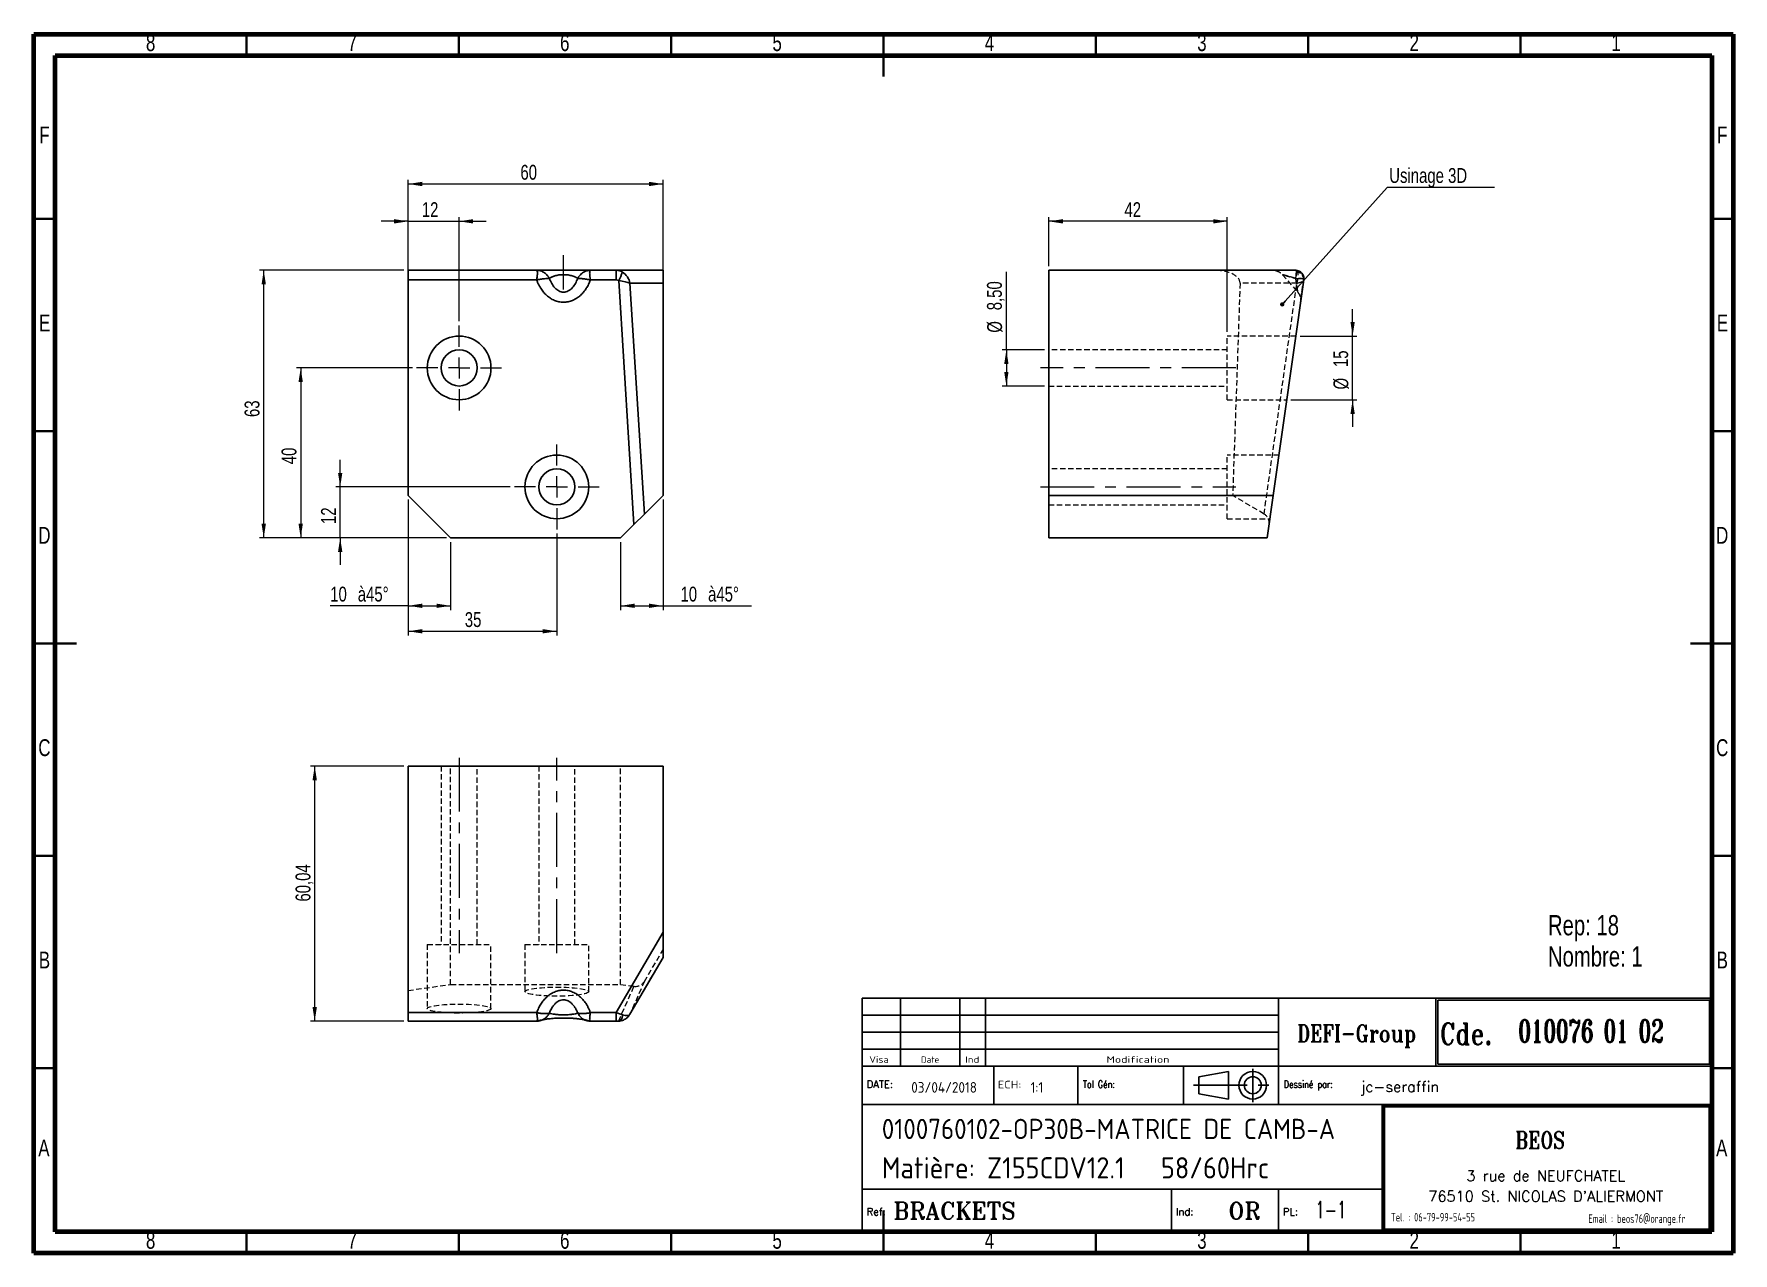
# Model space of a CAD drawing. Header units: millimetres. Extents: x 15 to 415, y 5 to 292.
import ezdxf

# ---------------------------------------------------------------- set-up
doc = ezdxf.new("R2010")
doc.units = ezdxf.units.MM
doc.linetypes.add('CENTERX2', pattern=[20.32, 12.7, -2.54, 2.54, -2.54])
doc.linetypes.add('HIDDEN', pattern=[1.905, 1.27, -0.635])
doc.layers.add('DIMENSIONS', color=176, linetype='Continuous')
doc.styles.add('SLDTEXTSTYLE0', font='TXT', dxfattribs={"width": 0.75})
doc.styles.add('SLDTEXTSTYLE1', font='ISOCP')
doc.styles.add('SLDTEXTSTYLE10', font='ISOCP', dxfattribs={"width": 1.147311})
doc.styles.add('SLDTEXTSTYLE11', font='ISOCP', dxfattribs={"width": 1.385904})
doc.styles.add('SLDTEXTSTYLE12', font='ISOCP', dxfattribs={"width": 1.246461})
doc.styles.add('SLDTEXTSTYLE13', font='ROMAND')
doc.styles.add('SLDTEXTSTYLE2', font='ROMANT', dxfattribs={"width": 0.8})
doc.styles.add('SLDTEXTSTYLE3', font='ISOCP', dxfattribs={"width": 0.8})
doc.styles.add('SLDTEXTSTYLE4', font='ROMANS', dxfattribs={"width": 0.8})
doc.styles.add('SLDTEXTSTYLE5', font='ROMANT')
doc.styles.add('SLDTEXTSTYLE6', font='ROMANS')
doc.styles.add('SLDTEXTSTYLE7', font='ROMANT', dxfattribs={"width": 0.65})
doc.styles.add('SLDTEXTSTYLE8', font='ISOCP', dxfattribs={"width": 1.446157})
doc.styles.add('SLDTEXTSTYLE9', font='ISOCP', dxfattribs={"width": 1.294402})
doc.dimstyles.new('SLDDIMSTYLE0', dxfattribs={"dimtxt": 3.5, "dimasz": 3.302, "dimexe": 0, "dimexo": 0.0625, "dimgap": 0.875, "dimtad": 1, "dimrnd": 1e-09, "dimzin": 12, "dimdsep": 46, "dimtxsty": 'SLDTEXTSTYLE0', "dimsah": 1, "dimcen": 0.09, "dimadec": 0, "dimazin": 3, "dimtfac": 1, "dimtofl": 0, "dimtmove": 0, "dimatfit": 3, "dimfxl": 1, "dimfrac": 2, "dimtolj": 1, "dimtzin": 12, "dimarcsym": 0})
doc.dimstyles.new('SLDDIMSTYLE1', dxfattribs={"dimtxt": 3.5, "dimasz": 3.302, "dimexe": 0, "dimexo": 0.0625, "dimgap": 0.875, "dimtad": 1, "dimrnd": 1e-09, "dimzin": 12, "dimdsep": 46, "dimtxsty": 'SLDTEXTSTYLE0', "dimsah": 1, "dimcen": 0.09, "dimadec": 0, "dimazin": 3, "dimtfac": 1, "dimtmove": 0, "dimatfit": 0, "dimfxl": 1, "dimfrac": 2, "dimtolj": 1, "dimtzin": 12, "dimarcsym": 0})
doc.dimstyles.new('SLDDIMSTYLE2', dxfattribs={"dimtxt": 0.18, "dimasz": 1.016, "dimexe": 0, "dimexo": 0.0625, "dimgap": 0, "dimtad": 0, "dimtih": 1, "dimtoh": 1, "dimdec": 0, "dimrnd": 1e-09, "dimzin": 0, "dimdsep": 46, "dimtxsty": 'Standard', "dimblk1": 'DOT', "dimblk2": 'DOT', "dimsah": 1, "dimcen": 0.09, "dimadec": 0, "dimazin": 0, "dimtfac": 1.016, "dimtdec": 0, "dimtofl": 0, "dimtmove": 0, "dimatfit": 3, "dimldrblk": 'DOT', "dimfxl": 1, "dimfrac": 2, "dimtolj": 1, "dimtzin": 0, "dimarcsym": 0})

msp = doc.modelspace()

# ---------------------------------------------------------------- texts
at = {"color": 7, "linetype": 'Continuous', "lineweight": 0, "char_height": 3.969, "attachment_point": 2, "style": 'SLDTEXTSTYLE0'}
for s, insert in [('8', (42.46, 291.973)), ('6', (139.96, 291.973)), ('3', (289.96, 291.973)), ('2', (339.96, 291.973)), ('7', (89.96, 291.973)), ('5', (189.96, 291.973)), ('4', (239.96, 291.973)), ('1', (387.46, 291.973)), ('F', (17.458, 270.223)), ('F', (412.458, 270.223)), ('E', (17.508, 225.973)), ('E', (412.508, 225.973)), ('D', (17.453, 175.973)), ('D', (412.453, 175.973)), ('C', (17.459, 125.973)), ('C', (412.459, 125.973)), ('B', (17.471, 75.973)), ('B', (412.471, 75.973)), ('A', (17.34, 31.723)), ('A', (412.34, 31.723)), ('8', (42.46, 9.973)), ('7', (89.96, 9.973)), ('6', (139.96, 9.973)), ('5', (189.96, 9.973)), ('4', (239.96, 9.973)), ('3', (289.96, 9.973)), ('2', (339.96, 9.973)), ('1', (387.46, 9.973))]:
    msp.add_mtext(s, dxfattribs=dict(at, insert=insert))
at = {"layer": 'DIMENSIONS'}
for s, insert, char_height, attachment_point, style in [('DEFI-Group', (326.42, 58.701), 4, 2, 'SLDTEXTSTYLE2'), ('Cde.', (346, 59.126), 5, 1, 'SLDTEXTSTYLE2'), ('010076 01 02', (364.478, 59.94), 5.29167, 1, 'SLDTEXTSTYLE7'), ('Visa', (211.655, 51.348), 1.5671, 1, 'SLDTEXTSTYLE12'), ('Date', (223.824, 51.283), 1.4924, 1, 'SLDTEXTSTYLE10'), ('Ind', (234.254, 51.283), 1.4924, 1, 'SLDTEXTSTYLE11'), ('Modification', (267.489, 51.348), 1.56705, 1, 'SLDTEXTSTYLE8'), ('DATE:', (211.034, 45.598), 1.7277, 1, 'SLDTEXTSTYLE6'), ('03/04/2018', (221.533, 45.253), 2.5, 1, 'SLDTEXTSTYLE1'), ('ECH:', (241.911, 45.56), 1.8141, 1, 'SLDTEXTSTYLE9'), ('1:1', (249.62, 45.24), 2.5, 1, 'SLDTEXTSTYLE1'), ('Tol Gén:', (261.952, 45.598), 1.7277, 1, 'SLDTEXTSTYLE4'), ('Dessiné par:', (309.221, 45.598), 1.72768, 1, 'SLDTEXTSTYLE4'), ('jc-seraffin', (327.355, 45.42), 2.5, 1, 'SLDTEXTSTYLE5'), ('0100760102-OP30B-MATRICE DE CAMB-A', (214.603, 36.596), 4.7625, 1, 'SLDTEXTSTYLE1'), ('BEOS', (369.571, 33.595), 4, 2, 'SLDTEXTSTYLE2'), ('Matière: Z155CDV12.1   58/60Hrc', (214.603, 27.564), 5, 1, 'SLDTEXTSTYLE1'), ('3 rue de NEUFCHATEL', (370.909, 24.448), 2.5, 2, 'SLDTEXTSTYLE13'), ('BRACKETS', (217.337, 16.951), 4, 1, 'SLDTEXTSTYLE5'), ('OR', (296.194, 16.951), 4, 1, 'SLDTEXTSTYLE5'), ('1-1', (316.651, 17.173), 4, 1, 'SLDTEXTSTYLE7'), ("76510 St. NICOLAS D'ALIERMONT", (370.903, 19.623), 2.5, 2, 'SLDTEXTSTYLE13'), ('Ref:', (211.034, 15.598), 1.7277, 1, 'SLDTEXTSTYLE6'), ('Ind:', (283.826, 15.598), 1.7277, 1, 'SLDTEXTSTYLE6'), ('PL:', (309.034, 15.598), 1.7277, 1, 'SLDTEXTSTYLE6'), ('Tel. : 06-79-99-54-55', (344.36, 14.429), 2, 2, 'SLDTEXTSTYLE3'), ('Email : beos76@orange.fr', (392.372, 14.097), 2, 2, 'SLDTEXTSTYLE3')]:
    msp.add_mtext(s, dxfattribs=dict(at, insert=insert, char_height=char_height, attachment_point=attachment_point, style=style))

# ---------------------------------------------------------------- blocks, each defined once
blk = doc.blocks.new('SW_NOTE_0')
at = {"color": 0, "linetype": 'Continuous', "lineweight": 0, "char_height": 4.763, "attachment_point": 1, "style": 'SLDTEXTSTYLE0'}
for s, insert in [('Rep: 18', (0, 6.14)), ('Nombre: 1', (0, -1.21))]:
    blk.add_mtext(s, dxfattribs=dict(at, insert=insert))
blk = doc.blocks.new('_D')
at = {"color": 7, "linetype": 'Continuous', "lineweight": 18}
for p, q in [((103.09, 235.11), (103.09, 257.71)), ((103.09, 256.71), (163.09, 256.71)), ((163.09, 234.34), (163.09, 257.71))]:
    blk.add_line(p, q, dxfattribs=at)
for points in [[(103.09, 256.71), (106.39, 256.2), (106.39, 257.22)], [(163.09, 256.71), (159.79, 257.22), (159.79, 256.2)]]:
    blk.add_solid(points, dxfattribs=at)
at = {"color": 7, "linetype": 'Continuous', "lineweight": 18, "insert": (129.52, 261.22), "char_height": 3.5, "attachment_point": 1, "style": 'SLDTEXTSTYLE0'}
blk.add_mtext('60', dxfattribs=at)
blk = doc.blocks.new('_D_1')
at = {"color": 7, "linetype": 'Continuous', "lineweight": 18}
for p, q in [((103.09, 235.11), (103.09, 248.92)), ((115.09, 224.39), (115.09, 248.92)), ((103.09, 247.92), (96.74, 247.92)), ((103.09, 247.92), (115.09, 247.92)), ((115.09, 247.92), (121.44, 247.92))]:
    blk.add_line(p, q, dxfattribs=at)
for points in [[(103.09, 247.92), (99.79, 248.43), (99.79, 247.41)], [(115.09, 247.92), (118.39, 247.41), (118.39, 248.43)]]:
    blk.add_solid(points, dxfattribs=at)
at = {"color": 7, "linetype": 'Continuous', "lineweight": 18, "insert": (106.31, 252.43), "char_height": 3.5, "attachment_point": 1, "style": 'SLDTEXTSTYLE0'}
blk.add_mtext('12', dxfattribs=at)
blk = doc.blocks.new('_D_2')
at = {"color": 7, "linetype": 'Continuous', "lineweight": 18}
for p, q in [((103.09, 182.39), (103.09, 156.39)), ((113.09, 172.39), (113.09, 156.39)), ((103.09, 157.39), (84.75, 157.39)), ((103.09, 157.39), (113.09, 157.39))]:
    blk.add_line(p, q, dxfattribs=at)
for points in [[(103.09, 157.39), (106.39, 156.89), (106.39, 157.9)], [(113.09, 157.39), (109.79, 157.9), (109.79, 156.89)]]:
    blk.add_solid(points, dxfattribs=at)
at = {"color": 7, "linetype": 'Continuous', "lineweight": 18, "char_height": 3.5, "attachment_point": 1, "style": 'SLDTEXTSTYLE0'}
for s, insert in [('10', (84.75, 161.9)), ('à45°', (91.23, 161.9))]:
    blk.add_mtext(s, dxfattribs=dict(at, insert=insert))
blk = doc.blocks.new('_D_3')
at = {"color": 7, "linetype": 'Continuous', "lineweight": 18}
for p, q in [((163.09, 182.39), (163.09, 156.39)), ((153.09, 172.39), (153.09, 156.39)), ((153.09, 157.39), (163.09, 157.39)), ((163.09, 157.39), (183.9, 157.39))]:
    blk.add_line(p, q, dxfattribs=at)
for points in [[(153.09, 157.39), (156.39, 156.89), (156.39, 157.9)], [(163.09, 157.39), (159.79, 157.9), (159.79, 156.89)]]:
    blk.add_solid(points, dxfattribs=at)
at = {"color": 7, "linetype": 'Continuous', "lineweight": 18, "char_height": 3.5, "attachment_point": 1, "style": 'SLDTEXTSTYLE0'}
for s, insert in [('10', (167.21, 161.9)), ('à45°', (173.7, 161.9))]:
    blk.add_mtext(s, dxfattribs=dict(at, insert=insert))
blk = doc.blocks.new('_D_4')
at = {"color": 7, "linetype": 'Continuous', "lineweight": 18}
for p, q in [((103.09, 182.39), (103.09, 150.39)), ((138.09, 174.39), (138.09, 150.39)), ((103.09, 151.39), (138.09, 151.39))]:
    blk.add_line(p, q, dxfattribs=at)
for points in [[(103.09, 151.39), (106.39, 150.89), (106.39, 151.9)], [(138.09, 151.39), (134.79, 151.9), (134.79, 150.89)]]:
    blk.add_solid(points, dxfattribs=at)
at = {"color": 7, "linetype": 'Continuous', "lineweight": 18, "insert": (116.43, 155.9), "char_height": 3.5, "attachment_point": 1, "style": 'SLDTEXTSTYLE0'}
blk.add_mtext('35', dxfattribs=at)
blk = doc.blocks.new('_D_5')
at = {"color": 7, "linetype": 'Continuous', "lineweight": 18}
for p, q in [((87.09, 185.39), (87.09, 191.74)), ((127.09, 185.39), (86.09, 185.39)), ((87.09, 173.39), (87.09, 185.39)), ((112.09, 173.39), (86.09, 173.39)), ((87.09, 173.39), (87.09, 167.04))]:
    blk.add_line(p, q, dxfattribs=at)
for points in [[(87.09, 185.39), (87.6, 188.7), (86.58, 188.7)], [(87.09, 173.39), (86.58, 170.09), (87.6, 170.09)]]:
    blk.add_solid(points, dxfattribs=at)
at = {"color": 7, "linetype": 'Continuous', "lineweight": 18, "insert": (82.58, 176.65), "char_height": 3.5, "attachment_point": 1, "rotation": 90, "style": 'SLDTEXTSTYLE0'}
blk.add_mtext('12', dxfattribs=at)
blk = doc.blocks.new('_D_6')
at = {"color": 7, "linetype": 'Continuous', "lineweight": 18}
for p, q in [((104.09, 213.39), (76.79, 213.39)), ((77.79, 213.39), (77.79, 173.39)), ((112.09, 173.39), (76.79, 173.39))]:
    blk.add_line(p, q, dxfattribs=at)
for points in [[(77.79, 213.39), (77.28, 210.09), (78.3, 210.09)], [(77.79, 173.39), (78.3, 176.7), (77.28, 176.7)]]:
    blk.add_solid(points, dxfattribs=at)
at = {"color": 7, "linetype": 'Continuous', "lineweight": 18, "insert": (73.28, 190.73), "char_height": 3.5, "attachment_point": 1, "rotation": 90, "style": 'SLDTEXTSTYLE0'}
blk.add_mtext('40', dxfattribs=at)
blk = doc.blocks.new('_D_7')
at = {"color": 7, "linetype": 'Continuous', "lineweight": 18}
for p, q in [((102.09, 236.39), (68.09, 236.39)), ((69.09, 173.39), (69.09, 236.39)), ((112.09, 173.39), (68.09, 173.39))]:
    blk.add_line(p, q, dxfattribs=at)
for points in [[(69.09, 236.39), (68.58, 233.09), (69.6, 233.09)], [(69.09, 173.39), (69.6, 176.7), (68.58, 176.7)]]:
    blk.add_solid(points, dxfattribs=at)
at = {"color": 7, "linetype": 'Continuous', "lineweight": 18, "insert": (64.58, 201.84), "char_height": 3.5, "attachment_point": 1, "rotation": 90, "style": 'SLDTEXTSTYLE0'}
blk.add_mtext('63', dxfattribs=at)
blk = doc.blocks.new('SW_CENTERMARKSYMBOL_0')
at = {"color": 0, "linetype": 'Continuous', "lineweight": 0}
for p, q in [((0, 5), (0, 10)), ((-5, 0), (-10, 0)), ((0, 0), (-2.5, 0)), ((0, 0), (0, 2.5)), ((0, 0), (0, -2.5)), ((0, 0), (2.5, 0)), ((5, 0), (10, 0)), ((0, -5), (0, -10))]:
    blk.add_line(p, q, dxfattribs=at)
blk = doc.blocks.new('SW_CENTERMARKSYMBOL_1')
at = {"color": 0, "linetype": 'Continuous', "lineweight": 0}
for p, q in [((0, 5), (0, 10)), ((-5, 0), (-10, 0)), ((0, 0), (-2.5, 0)), ((0, 0), (0, 2.5)), ((0, 0), (0, -2.5)), ((0, 0), (2.5, 0)), ((5, 0), (10, 0)), ((0, -5), (0, -10))]:
    blk.add_line(p, q, dxfattribs=at)
blk = doc.blocks.new('_D_8')
at = {"color": 7, "linetype": 'Continuous', "lineweight": 18}
for p, q in [((253.93, 237.39), (253.93, 248.92)), ((295.93, 221.89), (295.93, 248.92)), ((295.93, 247.92), (253.93, 247.92))]:
    blk.add_line(p, q, dxfattribs=at)
for points in [[(253.93, 247.92), (257.23, 247.41), (257.23, 248.43)], [(295.93, 247.92), (292.62, 248.43), (292.62, 247.41)]]:
    blk.add_solid(points, dxfattribs=at)
at = {"color": 7, "linetype": 'Continuous', "lineweight": 18, "insert": (271.73, 252.43), "char_height": 3.5, "attachment_point": 1, "style": 'SLDTEXTSTYLE0'}
blk.add_mtext('42', dxfattribs=at)
blk = doc.blocks.new('_D_9')
at = {"color": 7, "linetype": 'Continuous', "lineweight": 18}
for p, q in [((243.93, 217.64), (243.93, 236.03)), ((252.93, 217.64), (242.93, 217.64)), ((243.93, 217.64), (243.93, 209.14)), ((252.93, 209.14), (242.93, 209.14))]:
    blk.add_line(p, q, dxfattribs=at)
for points in [[(243.93, 217.64), (243.42, 214.34), (244.43, 214.34)], [(243.93, 209.14), (244.43, 212.45), (243.42, 212.45)]]:
    blk.add_solid(points, dxfattribs=at)
at = {"color": 7, "linetype": 'Continuous', "lineweight": 18, "char_height": 3.5, "attachment_point": 1, "rotation": 90, "style": 'SLDTEXTSTYLE0'}
for s, insert in [('8,50', (239.36, 226.98)), ('%%c', (239.41, 221.7))]:
    blk.add_mtext(s, dxfattribs=dict(at, insert=insert))
blk = doc.blocks.new('_D_10')
at = {"color": 7, "linetype": 'Continuous', "lineweight": 18}
for p, q in [((325.44, 220.89), (325.44, 227.24)), ((313.07, 220.89), (326.44, 220.89)), ((325.44, 205.89), (325.44, 220.89)), ((310.93, 205.89), (326.44, 205.89)), ((325.44, 205.89), (325.44, 199.54))]:
    blk.add_line(p, q, dxfattribs=at)
for points in [[(325.44, 220.89), (325.95, 224.2), (324.94, 224.2)], [(325.44, 205.89), (324.94, 202.59), (325.95, 202.59)]]:
    blk.add_solid(points, dxfattribs=at)
at = {"color": 7, "linetype": 'Continuous', "lineweight": 18, "char_height": 3.5, "attachment_point": 1, "rotation": 90, "style": 'SLDTEXTSTYLE0'}
for s, insert in [('15', (320.88, 213.61)), ('%%c', (320.93, 208.33))]:
    blk.add_mtext(s, dxfattribs=dict(at, insert=insert))
blk = doc.blocks.new('SW_NOTE_1')
at = {"color": 0, "linetype": 'Continuous', "lineweight": 0}
blk.add_line((25.28, 0), (0, 0), dxfattribs=at)
at = {"color": 0, "linetype": 'Continuous', "lineweight": 0, "insert": (0.5, 4.59), "char_height": 3.5, "attachment_point": 1, "style": 'SLDTEXTSTYLE0'}
blk.add_mtext('Usinage 3D', dxfattribs=at)
blk = doc.blocks.new('_Dot')
at = {"color": 0, "linetype": 'ByBlock', "lineweight": -2}
blk.add_line((-0.5, 0), (-1, 0), dxfattribs=at)
at = {"color": 0, "linetype": 'ByBlock', "const_width": 0.5}
blk.add_lwpolyline([(-0.25, 0, 1), (0.25, 0, 1)], format="xyb", close=True, dxfattribs=at)
blk = doc.blocks.new('_D_11')
at = {"color": 7, "linetype": 'Continuous', "lineweight": 18}
for p, q in [((102.09, 119.63), (80.09, 119.63)), ((81.09, 59.59), (81.09, 119.63)), ((102.09, 59.59), (80.09, 59.59))]:
    blk.add_line(p, q, dxfattribs=at)
for points in [[(81.09, 119.63), (80.58, 116.33), (81.6, 116.33)], [(81.09, 59.59), (81.6, 62.9), (80.58, 62.9)]]:
    blk.add_solid(points, dxfattribs=at)
at = {"color": 7, "linetype": 'Continuous', "lineweight": 18, "insert": (76.58, 87.75), "char_height": 3.5, "attachment_point": 1, "rotation": 90, "style": 'SLDTEXTSTYLE0'}
blk.add_mtext('60,04', dxfattribs=at)

# ---------------------------------------------------------------- dimensions: what is measured, and where the dimension line sits
at = {"color": 7, "linetype": 'Continuous', "lineweight": 18}
for base, p1, p2, dimstyle, picture, middle in [((163.092, 256.71), (103.092, 234.112), (163.092, 233.341), 'SLDDIMSTYLE0', '_D', (132.105, 256.71)), ((115.092, 247.919), (103.092, 234.112), (115.092, 223.393), 'SLDDIMSTYLE1', '_D_1', (108.897, 247.919)), ((253.927, 247.919), (295.927, 220.893), (253.927, 236.393), 'SLDDIMSTYLE0', '_D_8', (274.316, 247.919)), ((138.092, 151.393), (103.092, 183.393), (138.092, 175.393), 'SLDDIMSTYLE0', '_D_4', (119.019, 151.393))]:
    dim = msp.add_linear_dim(base=base, p1=p1, p2=p2, dimstyle=dimstyle, dxfattribs=at)
    dim.commit()
    dim.dimension.update_dxf_attribs({"geometry": picture, "text_midpoint": middle, "dimtype": 160})
for base, p1, p2, dimstyle, picture, middle in [((69.092, 236.393), (113.092, 173.393), (103.092, 236.393), 'SLDDIMSTYLE0', '_D_7', (69.092, 204.422)), ((77.788, 173.393), (105.092, 213.393), (113.092, 173.393), 'SLDDIMSTYLE0', '_D_6', (77.788, 193.311)), ((87.092, 185.393), (113.092, 173.393), (128.092, 185.393), 'SLDDIMSTYLE1', '_D_5', (87.092, 179.238)), ((81.092, 119.634), (103.092, 59.594), (103.092, 119.634), 'SLDDIMSTYLE0', '_D_11', (81.092, 93.566))]:
    dim = msp.add_linear_dim(base=base, p1=p1, p2=p2, angle=90, dimstyle=dimstyle, dxfattribs=at)
    dim.commit()
    dim.dimension.update_dxf_attribs({"geometry": picture, "text_midpoint": middle, "dimtype": 160})
for base, p1, p2, dimstyle, picture, middle in [((243.927, 209.143), (253.927, 217.643), (253.927, 209.143), 'SLDDIMSTYLE0', '_D_9', (243.927, 228.864)), ((325.445, 220.893), (309.934, 205.893), (312.067, 220.893), 'SLDDIMSTYLE1', '_D_10', (325.445, 213.557))]:
    dim = msp.add_linear_dim(base=base, p1=p1, p2=p2, angle=90, text='%%c<>', dimstyle=dimstyle, dxfattribs=at)
    dim.commit()
    dim.dimension.update_dxf_attribs({"geometry": picture, "text_midpoint": middle, "dimtype": 160})
for base, p1, p2, picture, middle in [((113.092, 157.393), (103.092, 183.393), (113.092, 173.393), '_D_2', (93.092, 157.393)), ((163.092, 157.393), (153.092, 173.393), (163.092, 183.393), '_D_3', (175.558, 157.393))]:
    dim = msp.add_linear_dim(base=base, p1=p1, p2=p2, text='<> à45°', dimstyle='SLDDIMSTYLE0', dxfattribs=at)
    dim.commit()
    dim.dimension.update_dxf_attribs({"geometry": picture, "text_midpoint": middle, "dimtype": 160})

# ---------------------------------------------------------------- linework, layer by layer
at = {"color": 7, "linetype": 'Continuous', "lineweight": 70}
for p, q in [((15, 5), (15, 292)), ((15, 292), (415, 292)), ((415, 292), (415, 5)), ((20, 10), (20, 287)), ((20, 287), (410, 287)), ((410, 287), (410, 10)), ((410, 10), (20, 10)), ((415, 5), (15, 5))]:
    msp.add_line(p, q, dxfattribs=at)
at = {"color": 7, "linetype": 'Continuous', "lineweight": 35}
for p, q in [((65, 287), (65, 292)), ((115, 287), (115, 292)), ((165, 287), (165, 292)), ((215, 292), (215, 282)), ((215, 287), (215, 292)), ((265, 287), (265, 292)), ((315, 287), (315, 292)), ((365, 287), (365, 292)), ((20, 248.5), (15, 248.5)), ((410, 248.5), (415, 248.5)), ((20, 198.5), (15, 198.5)), ((410, 198.5), (415, 198.5)), ((15, 148.5), (25, 148.5)), ((20, 148.5), (15, 148.5)), ((415, 148.5), (405, 148.5)), ((410, 148.5), (415, 148.5)), ((20, 98.5), (15, 98.5)), ((410, 98.5), (415, 98.5)), ((20, 48.5), (15, 48.5)), ((410, 48.5), (415, 48.5)), ((215, 5), (215, 15)), ((65, 10), (65, 5)), ((115, 10), (115, 5)), ((165, 10), (165, 5)), ((215, 10), (215, 5)), ((265, 10), (265, 5)), ((315, 10), (315, 5)), ((365, 10), (365, 5))]:
    msp.add_line(p, q, dxfattribs=at)
at = {"color": 7, "linetype": 'Continuous', "lineweight": 25}
for p, q in [((103.092, 236.393), (103.092, 234.112)), ((133.347, 236.393), (103.092, 236.393)), ((152.053, 236.393), (145.998, 236.393)), ((163.092, 236.393), (152.053, 236.393)), ((163.092, 233.341), (163.092, 236.393)), ((311.966, 236.393), (253.927, 236.393)), ((253.927, 236.393), (253.927, 236.393)), ((292.978, 236.393), (253.927, 236.393)), ((253.927, 183.393), (253.927, 236.393)), ((292.978, 236.393), (311.966, 236.393)), ((311.966, 236.393), (311.966, 236.393)), ((311.966, 236.393), (311.966, 236.393)), ((103.092, 234.112), (133.349, 234.112)), ((103.092, 234.112), (103.092, 183.393)), ((145.996, 234.112), (152.053, 234.112)), ((152.66, 233.969), (156.242, 176.543)), ((158.705, 179.005), (155.316, 233.341)), ((155.316, 233.341), (163.092, 233.341)), ((163.092, 233.341), (163.092, 183.393)), ((313.947, 234.112), (306.734, 183.393)), ((103.092, 183.393), (113.092, 173.393)), ((158.705, 179.005), (163.092, 183.393)), ((253.927, 173.393), (253.927, 183.393)), ((306.734, 183.393), (253.927, 183.393)), ((306.734, 183.393), (305.312, 173.393)), ((153.092, 173.393), (156.242, 176.543)), ((156.242, 176.543), (158.705, 179.005)), ((113.092, 173.393), (153.092, 173.393)), ((305.312, 173.393), (253.927, 173.393)), ((103.092, 61.594), (103.092, 119.634)), ((103.092, 119.634), (163.092, 119.634)), ((163.092, 80.583), (163.092, 119.634)), ((163.092, 80.583), (152.053, 61.594)), ((163.092, 74.614), (163.092, 80.583)), ((155.306, 61.221), (163.092, 74.614)), ((133.347, 61.594), (103.092, 61.594)), ((103.092, 61.594), (103.092, 59.594)), ((152.053, 61.594), (145.998, 61.594)), ((103.092, 59.594), (133.393, 59.594)), ((134.446, 59.801), (134.311, 59.748)), ((145.951, 59.594), (152.053, 59.594))]:
    msp.add_line(p, q, dxfattribs=at)
at = {"color": 7, "linetype": 'CENTERX2', "lineweight": 18}
for p, q in [((139.672, 231.874), (139.672, 239.981)), ((297.927, 213.393), (251.927, 213.393)), ((251.927, 185.393), (297.927, 185.393)), ((115.092, 121.634), (115.092, 75.634)), ((138.092, 75.634), (138.092, 121.634))]:
    msp.add_line(p, q, dxfattribs=at)
at = {"color": 7, "linetype": 'HIDDEN', "lineweight": 18}
for p, q in [((307.317, 236.326), (307.303, 236.325)), ((298.946, 233.341), (297.201, 183.393)), ((312.322, 233.341), (298.946, 233.341)), ((304.595, 179.005), (312.322, 233.341)), ((308.932, 235.359), (312.496, 231.253)), ((313.947, 234.112), (313.947, 234.112)), ((313.947, 234.112), (313.947, 234.112)), ((313.222, 229.505), (313.225, 229.518)), ((295.927, 213.393), (295.927, 220.893)), ((312.067, 220.893), (295.927, 220.893)), ((295.927, 217.643), (253.927, 217.643)), ((295.927, 205.893), (295.927, 213.393)), ((253.927, 209.143), (295.927, 209.143)), ((295.927, 205.893), (309.934, 205.893)), ((295.927, 185.393), (295.927, 192.893)), ((308.085, 192.893), (295.927, 192.893)), ((295.927, 189.643), (253.927, 189.643)), ((295.927, 177.893), (295.927, 185.393)), ((253.927, 181.143), (295.927, 181.143)), ((304.595, 179.005), (297.201, 183.393)), ((295.927, 177.893), (305.952, 177.893)), ((110.842, 119.634), (110.842, 77.634)), ((113.092, 68.248), (113.092, 119.634)), ((119.342, 77.634), (119.342, 119.634)), ((133.842, 119.634), (133.842, 77.634)), ((142.342, 77.634), (142.342, 119.634)), ((153.092, 68.248), (153.092, 119.634)), ((107.592, 77.634), (122.592, 77.634)), ((107.592, 77.634), (107.592, 62.56)), ((122.592, 62.56), (122.592, 77.634)), ((130.592, 77.634), (145.592, 77.634)), ((130.592, 77.634), (130.592, 66.542)), ((145.592, 66.542), (145.592, 77.634)), ((158.705, 68.965), (163.092, 76.359)), ((155.316, 61.239), (163.092, 74.615)), ((103.092, 66.826), (113.092, 68.248)), ((113.092, 68.248), (153.092, 68.248)), ((153.092, 68.248), (156.242, 67.801)), ((158.705, 68.965), (155.316, 61.239)), ((152.66, 59.634), (156.242, 67.801)), ((103.092, 59.614), (133.349, 59.614)), ((133.454, 59.62), (133.352, 59.614)), ((145.993, 59.614), (145.911, 59.618)), ((145.996, 59.614), (152.053, 59.614)), ((152.053, 59.594), (152.053, 59.614)), ((152.66, 59.634), (152.801, 59.619))]:
    msp.add_line(p, q, dxfattribs=at)
at = {"color": 7, "linetype": 'Continuous', "lineweight": 25, "flags": 128}
msp.add_lwpolyline([(152.053, 236.393), (152.053, 236.348), (152.053, 236.213), (152.053, 235.995), (152.053, 235.704), (152.053, 235.353), (152.053, 234.959), (152.053, 234.539), (152.053, 234.112)], dxfattribs=at)
at = {"color": 8, "linetype": 'Continuous', "lineweight": 25, "flags": 128}
for points in [[(152.053, 61.594), (152.053, 61.169), (152.053, 60.764), (152.053, 60.396), (152.053, 60.084), (152.053, 59.84), (152.053, 59.676), (152.053, 59.599), (152.053, 59.594)], [(152.801, 59.619), (152.821, 59.621), (152.976, 59.672), (153.121, 59.785), (153.251, 59.957), (153.363, 60.182), (153.451, 60.453), (153.515, 60.761), (153.551, 61.097)]]:
    msp.add_lwpolyline(points, dxfattribs=at)
at = {"color": 7, "linetype": 'Continuous', "lineweight": 25}
for centre, radius in [((115.092, 213.393), 7.5), ((115.092, 213.393), 4.25), ((138.092, 185.393), 7.5), ((138.092, 185.393), 4.25)]:
    msp.add_circle(centre, radius, dxfattribs=at)
for centre, radius, start, end in [((311.966, 234.393), 2, 351.90653, 90), ((139.696, 240.951), 14.725, 331.69471, 340.20641)]:
    msp.add_arc(centre, radius, start, end, dxfattribs=at)
at = {"color": 7, "linetype": 'HIDDEN', "lineweight": 18}
msp.add_arc((312.066, 234.14), 1.868, 354.75211, 77.70595, dxfattribs=at)
at = {"color": 7, "linetype": 'Continuous', "lineweight": 25}
for centre, major_axis, ratio, start_param, end_param in [((152.135, 233.393), (-0.949, 2.86), 0.9532037, 5.4358602, 5.9770102), ((152.135, 233.112), (1.139, -0.259), 0.8482621, 1.2915177, 1.8326677), ((152.722, 233.393), (3.03, -0.419), 0.1837936, 0.5695537, 1.6167512), ((152.722, 233.393), (-1.597, 2.734), 0.7729098, 4.2708202, 5.3180178), ((152.135, 61.736), (2.886, -1.004), 0.0528405, 4.7021186, 5.2432686), ((152.722, 62.746), (2.581, -1.529), 0.3886163, 0.0031225, 0.0206729)]:
    msp.add_ellipse(centre, major_axis=major_axis, ratio=ratio, start_param=start_param, end_param=end_param, dxfattribs=at)
at = {"color": 7, "linetype": 'HIDDEN', "lineweight": 18}
for centre, major_axis, ratio, start_param, end_param in [((292.978, 233.393), (-5.969, 0), 0.502612, 3.1240425, 4.7123901), ((311.824, 233.393), (0.16, 3), 0.334229, 5.7598755, 6.3010255), ((310.814, 233.393), (1.278, 2.946), 0.4438088, 4.8850812, 5.9322788), ((310.814, 233.393), (3.112, 0.591), 0.1187289, 5.1954824, 6.24268), ((302.733, 176.568), (2.751, 1.532), 0.8646981, 5.7022754, 6.7494729), ((156.267, 70.827), (-1.532, 2.751), 0.8646981, 2.5606827, 3.6078803), ((152.722, 62.746), (1.46, 2.783), 0.9542817, 3.6236871, 4.6708847), ((152.135, 59.756), (1.16, 0.01), 0.1223034, 4.6399502, 5.1811003)]:
    msp.add_ellipse(centre, major_axis=major_axis, ratio=ratio, start_param=start_param, end_param=end_param, dxfattribs=at)
for centre in [(138.092, 66.542), (115.092, 62.56)]:
    msp.add_ellipse(centre, major_axis=(7.5, 0), ratio=0.1422047, dxfattribs=at)
at = {"color": 8, "linetype": 'Continuous', "lineweight": 25}
msp.add_ellipse((152.722, 62.746), major_axis=(2.581, -1.529), ratio=0.3886163, start_param=5.2566607, end_param=6.2863078, dxfattribs=at)
at = {"color": 7, "linetype": 'Continuous', "lineweight": 25}
for points, knots in [([(133.346, 236.393), (133.351, 236.393), (133.362, 236.391), (133.389, 236.379), (133.439, 236.335), (133.48, 236.212), (133.51, 235.986), (133.525, 235.712), (133.51, 235.391), (133.48, 235.002), (133.44, 234.633), (133.389, 234.371), (133.362, 234.223), (133.351, 234.147), (133.346, 234.113)], [0, 0, 0, 0, 0.0300109, 0.0674955, 0.1314036, 0.2622097, 0.3943057, 0.4999872, 0.6055797, 0.7378148, 0.868678, 0.9325762, 0.9700444, 1, 1, 1, 1]), ([(145.998, 236.393), (145.961, 236.393), (145.888, 236.393), (145.767, 236.393), (145.639, 236.393), (145.503, 236.393), (145.36, 236.393), (145.208, 236.393), (144.909, 236.393), (144.421, 236.393), (143.661, 236.393), (142.799, 236.393), (141.827, 236.393), (140.781, 236.393), (139.682, 236.393), (138.582, 236.393), (137.477, 236.393), (136.508, 236.393), (135.653, 236.393), (134.932, 236.393), (134.398, 236.393), (134.024, 236.393), (133.772, 236.393), (133.543, 236.393), (133.412, 236.393), (133.346, 236.393)], [0, 0, 0, 0, 0.0182628, 0.0363431, 0.0542574, 0.0720226, 0.0896562, 0.107176, 0.1246001, 0.1881964, 0.2495372, 0.3131708, 0.374505, 0.4371303, 0.4993323, 0.5619946, 0.6244147, 0.696021, 0.7497737, 0.8110117, 0.8744539, 0.9052217, 0.9363379, 0.9678997, 1, 1, 1, 1]), ([(136.338, 234.479), (136.309, 234.533), (136.252, 234.638), (136.159, 234.788), (136.06, 234.931), (135.956, 235.07), (135.784, 235.276), (135.528, 235.536), (135.16, 235.825), (134.752, 236.064), (134.382, 236.217), (134.075, 236.306), (133.833, 236.356), (133.59, 236.387), (133.428, 236.391), (133.349, 236.393)], [0, 0, 0, 0, 0.0492023, 0.0962646, 0.1427512, 0.1891979, 0.2356692, 0.3584571, 0.4804023, 0.6094941, 0.7356335, 0.8009139, 0.8670344, 0.9354794, 1, 1, 1, 1]), ([(145.998, 236.393), (145.947, 236.392), (145.843, 236.391), (145.679, 236.377), (145.484, 236.351), (145.264, 236.305), (144.956, 236.215), (144.582, 236.06), (144.042, 235.74), (143.579, 235.322), (143.262, 234.908), (143.127, 234.695), (143.056, 234.573), (143.023, 234.511), (143.006, 234.479)], [0, 0, 0, 0, 0.041449, 0.0856598, 0.1342588, 0.2012811, 0.2669246, 0.3932662, 0.5243281, 0.7683854, 0.8857154, 0.9432426, 0.9709858, 1, 1, 1, 1]), ([(145.998, 234.112), (145.99, 234.157), (145.974, 234.246), (145.952, 234.378), (145.932, 234.505), (145.914, 234.627), (145.897, 234.744), (145.883, 234.855), (145.858, 235.065), (145.831, 235.363), (145.819, 235.714), (145.831, 236.005), (145.862, 236.197), (145.903, 236.313), (145.945, 236.38), (145.98, 236.389), (145.998, 236.393)], [0, 0, 0, 0, 0.0402782, 0.0791326, 0.1165659, 0.1525811, 0.1871814, 0.2203708, 0.2521534, 0.3781557, 0.5000889, 0.6220169, 0.7480265, 0.8243264, 0.9083041, 1, 1, 1, 1]), ([(306.668, 236.393), (306.667, 236.393), (306.629, 236.393), (306.762, 236.393), (307.075, 236.393), (307.605, 236.393), (308.206, 236.393), (308.814, 236.393), (309.379, 236.393), (310.084, 236.393), (310.942, 236.393), (311.622, 236.393), (311.966, 236.393)], [0, 0, 0, 0, 0.0016497, 0.12601579, 0.25122832, 0.37385938, 0.50108775, 0.58249831, 0.6655772, 0.75098947, 0.87377791, 1, 1, 1, 1]), ([(311.967, 236.393), (312.001, 236.393), (312.078, 236.391), (312.226, 236.379), (312.484, 236.335), (312.839, 236.212), (313.199, 235.986), (313.485, 235.712), (313.716, 235.391), (313.889, 235.002), (313.962, 234.633), (313.969, 234.371), (313.961, 234.223), (313.951, 234.147), (313.947, 234.113)], [0, 0, 0, 0, 0.0300109, 0.0674955, 0.1314036, 0.2622097, 0.3943057, 0.4999872, 0.6055797, 0.7378148, 0.868678, 0.9325762, 0.9700444, 1, 1, 1, 1]), ([(133.346, 234.111), (133.383, 234.011), (133.457, 233.813), (133.578, 233.522), (133.706, 233.237), (133.841, 232.959), (133.984, 232.688), (134.134, 232.424), (134.432, 231.937), (134.919, 231.265), (135.679, 230.467), (136.54, 229.795), (137.512, 229.276), (138.557, 228.943), (139.658, 228.826), (140.759, 228.937), (141.865, 229.283), (142.834, 229.816), (143.689, 230.495), (144.411, 231.248), (144.945, 231.983), (145.32, 232.609), (145.572, 233.091), (145.801, 233.592), (145.932, 233.937), (145.998, 234.112)], [0, 0, 0, 0, 0.0183194, 0.0364232, 0.0543275, 0.0720487, 0.0896037, 0.1070102, 0.1242859, 0.1878374, 0.2491327, 0.3128104, 0.3741822, 0.4366942, 0.4991431, 0.561759, 0.6242427, 0.6959345, 0.7496029, 0.8109185, 0.8744431, 0.9052345, 0.9363602, 0.9679176, 1, 1, 1, 1]), ([(136.338, 234.479), (136.315, 234.481), (136.27, 234.483), (136.195, 234.485), (136.107, 234.486), (135.992, 234.484), (135.707, 234.469), (135.288, 234.431), (134.748, 234.365), (134.377, 234.311), (134.076, 234.261), (133.833, 234.215), (133.59, 234.167), (133.428, 234.13), (133.352, 234.112)], [0, 0, 0, 0, 0.0387058, 0.0777149, 0.1170335, 0.1691412, 0.2358659, 0.4802088, 0.6140752, 0.7356314, 0.8010277, 0.8670374, 0.9375389, 1, 1, 1, 1]), ([(143.006, 234.479), (142.971, 234.505), (142.901, 234.555), (142.787, 234.628), (142.668, 234.696), (142.544, 234.762), (142.416, 234.824), (142.285, 234.882), (142.151, 234.937), (142.013, 234.988), (141.874, 235.035), (141.639, 235.108), (141.292, 235.197), (140.788, 235.288), (140.246, 235.346), (139.671, 235.366), (139.097, 235.346), (138.555, 235.288), (138.051, 235.197), (137.65, 235.094), (137.32, 234.986), (137.049, 234.88), (136.791, 234.76), (136.547, 234.626), (136.409, 234.529), (136.338, 234.479)], [0, 0, 0, 0, 0.030585, 0.0601298, 0.0886439, 0.1161378, 0.1426233, 0.1681136, 0.1926233, 0.2161691, 0.2387697, 0.2604463, 0.3247779, 0.3830995, 0.4430131, 0.50006, 0.5571052, 0.6170277, 0.6753522, 0.7396957, 0.7839469, 0.8319756, 0.8839233, 0.9399017, 1, 1, 1, 1]), ([(136.338, 234.479), (136.488, 234.07), (136.667, 233.674), (137.089, 232.932), (137.333, 232.584), (137.893, 231.978), (138.211, 231.719), (138.908, 231.355), (139.289, 231.253), (140.053, 231.252), (140.433, 231.354), (141.132, 231.718), (141.45, 231.978), (142.011, 232.584), (142.254, 232.931), (142.677, 233.674), (142.855, 234.07), (143.006, 234.479)], [0, 0, 0, 0, 0.125, 0.125, 0.25, 0.25, 0.375, 0.375, 0.5, 0.5, 0.625, 0.625, 0.75, 0.75, 0.875, 0.875, 1, 1, 1, 1]), ([(145.993, 234.113), (145.94, 234.124), (145.834, 234.148), (145.673, 234.181), (145.512, 234.213), (145.35, 234.243), (145.189, 234.272), (144.933, 234.315), (144.584, 234.367), (144.182, 234.418), (143.81, 234.455), (143.526, 234.476), (143.305, 234.485), (143.143, 234.487), (143.051, 234.482), (143.006, 234.479)], [0, 0, 0, 0, 0.0434189, 0.0872145, 0.1313708, 0.1758699, 0.220692, 0.2658154, 0.3911505, 0.5234101, 0.6391858, 0.768186, 0.8468562, 0.9241261, 1, 1, 1, 1]), ([(145.998, 61.594), (145.961, 61.695), (145.888, 61.894), (145.767, 62.188), (145.639, 62.476), (145.503, 62.758), (145.36, 63.032), (145.208, 63.301), (144.909, 63.794), (144.421, 64.474), (143.661, 65.279), (142.799, 65.957), (141.827, 66.481), (140.781, 66.816), (139.682, 66.933), (138.582, 66.82), (137.477, 66.47), (136.508, 65.932), (135.653, 65.247), (134.932, 64.486), (134.398, 63.744), (134.024, 63.113), (133.772, 62.626), (133.543, 62.12), (133.412, 61.771), (133.346, 61.595)], [0, 0, 0, 0, 0.0182628, 0.0363431, 0.0542574, 0.0720226, 0.0896562, 0.107176, 0.1246001, 0.1881964, 0.2495372, 0.3131708, 0.374505, 0.4371303, 0.4993323, 0.5619946, 0.6244147, 0.696021, 0.7497737, 0.8110117, 0.8744539, 0.9052217, 0.9363379, 0.9678997, 1, 1, 1, 1]), ([(143.006, 61.495), (142.971, 61.586), (142.901, 61.764), (142.787, 62.023), (142.668, 62.269), (142.544, 62.503), (142.416, 62.723), (142.285, 62.93), (142.151, 63.124), (142.013, 63.306), (141.874, 63.474), (141.639, 63.734), (141.292, 64.05), (140.788, 64.373), (140.246, 64.58), (139.671, 64.653), (139.097, 64.58), (138.555, 64.372), (138.051, 64.05), (137.65, 63.684), (137.32, 63.301), (137.049, 62.924), (136.791, 62.496), (136.547, 62.017), (136.409, 61.673), (136.338, 61.495)], [0, 0, 0, 0, 0.030585, 0.0601298, 0.0886439, 0.1161378, 0.1426233, 0.1681136, 0.1926233, 0.2161691, 0.2387697, 0.2604463, 0.3247779, 0.3830995, 0.4430131, 0.50006, 0.5571052, 0.6170277, 0.6753522, 0.7396957, 0.7839469, 0.8319756, 0.8839233, 0.9399017, 1, 1, 1, 1]), ([(136.338, 61.495), (136.309, 61.486), (136.252, 61.469), (136.159, 61.445), (136.06, 61.425), (135.956, 61.408), (135.784, 61.388), (135.528, 61.371), (135.16, 61.368), (134.752, 61.385), (134.382, 61.416), (134.075, 61.456), (133.833, 61.495), (133.59, 61.539), (133.428, 61.576), (133.349, 61.594)], [0, 0, 0, 0, 0.0492023, 0.0962646, 0.1427512, 0.1891979, 0.2356692, 0.3584571, 0.4804023, 0.6094941, 0.7356335, 0.8009139, 0.8670344, 0.9354794, 1, 1, 1, 1]), ([(134.449, 59.792), (134.523, 59.818), (134.679, 59.873), (135.09, 59.969), (135.613, 60.063), (136.208, 60.145), (136.856, 60.214), (137.546, 60.268), (138.286, 60.307), (139.06, 60.33), (139.838, 60.335), (140.623, 60.322), (141.44, 60.29), (142.299, 60.233), (143.153, 60.147), (143.832, 60.049), (144.336, 59.952), (144.682, 59.868), (144.826, 59.816), (144.892, 59.793)], [0, 0, 0, 0, 0.06186891, 0.13151849, 0.19578929, 0.25452182, 0.30779457, 0.35956906, 0.41100835, 0.46189074, 0.5118953, 0.5606078, 0.61352695, 0.67639002, 0.74822644, 0.82845819, 0.88650045, 0.94804867, 1, 1, 1, 1]), ([(136.338, 61.495), (136.488, 61.44), (136.667, 61.387), (137.089, 61.288), (137.333, 61.242), (137.893, 61.161), (138.211, 61.127), (138.908, 61.078), (139.289, 61.065), (140.053, 61.065), (140.433, 61.078), (141.132, 61.127), (141.45, 61.161), (142.011, 61.242), (142.254, 61.288), (142.677, 61.387), (142.855, 61.44), (143.006, 61.495)], [0, 0, 0, 0, 0.125, 0.125, 0.25, 0.25, 0.375, 0.375, 0.5, 0.5, 0.625, 0.625, 0.75, 0.75, 0.875, 0.875, 1, 1, 1, 1]), ([(145.998, 61.594), (145.947, 61.583), (145.843, 61.56), (145.679, 61.527), (145.484, 61.492), (145.264, 61.458), (144.956, 61.417), (144.582, 61.384), (144.042, 61.36), (143.579, 61.379), (143.262, 61.427), (143.127, 61.459), (143.056, 61.479), (143.023, 61.489), (143.006, 61.495)], [0, 0, 0, 0, 0.041449, 0.0856598, 0.1342588, 0.2012811, 0.2669246, 0.3932662, 0.5243281, 0.7683854, 0.8857154, 0.9432426, 0.9709858, 1, 1, 1, 1]), ([(152.802, 59.619), (152.925, 59.633), (153.19, 59.661), (153.587, 59.773), (153.985, 59.943), (154.36, 60.171), (154.706, 60.452), (155.015, 60.783), (155.215, 61.064), (155.311, 61.231), (155.331, 61.265)], [0, 0, 0, 0, 0.1151257, 0.2489704, 0.3849681, 0.5239949, 0.6664808, 0.8125464, 0.9618656, 1, 1, 1, 1]), ([(133.393, 59.595), (133.398, 59.595), (133.409, 59.595), (133.428, 59.6), (133.436, 59.618), (133.441, 59.629)], [0, 0, 0, 0, 0.2824719, 0.5329417, 1, 1, 1, 1]), ([(133.441, 59.62), (133.496, 59.618), (133.625, 59.613), (133.928, 59.642), (134.169, 59.692), (134.305, 59.747), (134.311, 59.749)], [0, 0, 0, 0, 0.1724713, 0.4025456, 0.9757038, 1, 1, 1, 1]), ([(145.035, 59.748), (145.033, 59.748), (144.984, 59.759), (144.938, 59.779), (144.894, 59.799)], [0, 0, 0, 0, 0.04241899, 1, 1, 1, 1]), ([(145.035, 59.748), (145.039, 59.746), (145.174, 59.692), (145.413, 59.641), (145.742, 59.611), (145.896, 59.618), (145.976, 59.621)], [0, 0, 0, 0, 0.0161315, 0.5528869, 0.7677924, 1, 1, 1, 1]), ([(145.905, 59.627), (145.911, 59.616), (145.923, 59.592), (145.941, 59.601), (145.951, 59.606)], [0, 0, 0, 0, 0.4316752, 1, 1, 1, 1]), ([(152.053, 59.594), (152.115, 59.594), (152.298, 59.595), (152.552, 59.603), (152.733, 59.615), (152.802, 59.619)], [0, 0, 0, 0, 0.2452385, 0.7168841, 1, 1, 1, 1])]:
    msp.add_open_spline(points, degree=3, knots=knots, dxfattribs=at)
at = {"color": 7, "linetype": 'HIDDEN', "lineweight": 18}
for points, knots in [([(307.407, 236.323), (307.271, 236.344), (306.992, 236.386), (306.776, 236.391), (306.666, 236.393)], [0, 0, 0, 0, 0.4893037, 1, 1, 1, 1]), ([(307.303, 236.325), (307.458, 236.283), (307.769, 236.201), (308.201, 235.983), (308.599, 235.709), (308.821, 235.476), (308.932, 235.359)], [0, 0, 0, 0, 0.2499999, 0.5000005, 0.75, 1, 1, 1, 1]), ([(312.128, 236.354), (311.826, 236.353), (311.221, 236.349), (310.362, 236.345), (309.553, 236.342), (308.815, 236.339), (308.172, 236.337), (307.673, 236.335), (307.351, 236.332), (307.327, 236.328), (307.317, 236.326)], [0, 0, 0, 0, 0.1242783, 0.2490455, 0.3746218, 0.5013054, 0.6293453, 0.7590449, 0.88999, 1, 1, 1, 1]), ([(312.062, 236.353), (312.063, 236.353), (312.096, 236.339), (312.134, 236.241), (312.177, 236.062), (312.195, 235.817), (312.191, 235.526), (312.168, 235.202), (312.128, 234.852), (312.086, 234.603), (312.066, 234.479)], [0, 0, 0, 0, 0.0030321, 0.1556131, 0.301041, 0.4519024, 0.5924613, 0.7334577, 0.8685128, 1, 1, 1, 1]), ([(312.066, 234.479), (312.087, 234.608), (312.129, 234.862), (312.169, 235.214), (312.19, 235.536), (312.193, 235.824), (312.176, 236.066), (312.136, 236.242), (312.097, 236.339), (312.064, 236.352), (312.063, 236.353)], [0, 0, 0, 0, 0.1374543, 0.2710114, 0.412289, 0.552597, 0.7011277, 0.8462615, 0.9967811, 1, 1, 1, 1]), ([(312.066, 234.479), (311.975, 234.505), (311.796, 234.555), (311.537, 234.628), (311.291, 234.696), (311.058, 234.762), (310.838, 234.824), (310.63, 234.882), (310.436, 234.937), (310.255, 234.988), (310.087, 235.035), (309.827, 235.108), (309.51, 235.197), (309.188, 235.288), (308.98, 235.346), (308.908, 235.366), (308.981, 235.346), (309.188, 235.288), (309.511, 235.197), (309.877, 235.094), (310.26, 234.986), (310.636, 234.88), (311.065, 234.76), (311.544, 234.626), (311.888, 234.529), (312.066, 234.479)], [0, 0, 0, 0, 0.030585, 0.0601298, 0.0886439, 0.1161378, 0.1426233, 0.1681136, 0.1926233, 0.2161691, 0.2387697, 0.2604463, 0.3247779, 0.3830995, 0.4430131, 0.50006, 0.5571052, 0.6170277, 0.6753522, 0.7396957, 0.7839469, 0.8319756, 0.8839233, 0.9399017, 1, 1, 1, 1]), ([(312.066, 234.479), (312.151, 234.481), (312.316, 234.485), (312.56, 234.486), (312.799, 234.477), (313.028, 234.461), (313.23, 234.44), (313.446, 234.409), (313.654, 234.365), (313.822, 234.299), (313.911, 234.249), (313.92, 234.214), (313.92, 234.213)], [0, 0, 0, 0, 0.0892665, 0.1724988, 0.2709361, 0.3700402, 0.4639851, 0.5523986, 0.7061953, 0.845849, 0.9956232, 1, 1, 1, 1]), ([(313.921, 234.212), (313.92, 234.212), (313.912, 234.247), (313.834, 234.29), (313.709, 234.345), (313.569, 234.384), (313.381, 234.422), (313.124, 234.455), (312.703, 234.487), (312.315, 234.482), (312.066, 234.479)], [0, 0, 0, 0, 0.0011373, 0.1556733, 0.250928, 0.3498773, 0.4522185, 0.5854316, 0.7338608, 1, 1, 1, 1]), ([(312.066, 234.479), (312.12, 234.07), (312.173, 233.674), (312.272, 232.932), (312.318, 232.584), (312.399, 231.978), (312.434, 231.719), (312.482, 231.355), (312.496, 231.253), (312.496, 231.252), (312.482, 231.354), (312.434, 231.718), (312.399, 231.978), (312.319, 232.584), (312.272, 232.931), (312.173, 233.674), (312.12, 234.07), (312.066, 234.479)], [0, 0, 0, 0, 0.125, 0.125, 0.25, 0.25, 0.375, 0.375, 0.5, 0.5, 0.625, 0.625, 0.75, 0.75, 0.875, 0.875, 1, 1, 1, 1]), ([(313.947, 234.112), (313.898, 233.768), (313.801, 233.089), (313.665, 232.13), (313.539, 231.248), (313.427, 230.457), (313.331, 229.785), (313.258, 229.27), (313.209, 228.928), (313.203, 228.886), (313.2, 228.865)], [0, 0, 0, 0, 0.1272082, 0.2509676, 0.3779911, 0.5005973, 0.6261, 0.7512951, 0.8762371, 1, 1, 1, 1]), ([(313.225, 229.517), (313.229, 229.528), (313.236, 229.551), (313.285, 229.869), (313.357, 230.363), (313.45, 230.999), (313.556, 231.729), (313.673, 232.53), (313.798, 233.38), (313.887, 233.978), (313.931, 234.277)], [0, 0, 0, 0, 0.1100867, 0.2410267, 0.3706248, 0.4987367, 0.6253919, 0.7509445, 0.8757217, 1, 1, 1, 1]), ([(313.241, 229.587), (313.255, 229.677), (313.283, 229.854), (313.358, 230.367), (313.449, 230.998), (313.556, 231.729), (313.673, 232.53), (313.798, 233.38), (313.887, 233.979), (313.931, 234.277)], [0, 0, 0, 0, 0.14716664, 0.29298783, 0.43682817, 0.57913393, 0.72022802, 0.86040319, 1, 1, 1, 1]), ([(312.496, 231.253), (312.596, 231.127), (312.795, 230.874), (313.011, 230.442), (313.165, 229.983), (313.203, 229.664), (313.222, 229.504)], [0, 0, 0, 0, 0.2500001, 0.4999996, 0.7500002, 1, 1, 1, 1]), ([(313.2, 228.864), (313.213, 228.974), (313.239, 229.189), (313.237, 229.473), (313.236, 229.612)], [0, 0, 0, 0, 0.5107998, 1, 1, 1, 1]), ([(133.346, 59.614), (133.383, 59.628), (133.457, 59.656), (133.578, 59.698), (133.706, 59.738), (133.841, 59.778), (133.984, 59.816), (134.134, 59.854), (134.432, 59.923), (134.919, 60.019), (135.679, 60.132), (136.54, 60.228), (137.512, 60.302), (138.557, 60.349), (139.658, 60.366), (140.759, 60.35), (141.865, 60.301), (142.834, 60.225), (143.689, 60.128), (144.411, 60.021), (144.945, 59.917), (145.32, 59.828), (145.572, 59.759), (145.801, 59.688), (145.932, 59.639), (145.998, 59.614)], [0, 0, 0, 0, 0.0183194, 0.0364232, 0.0543275, 0.0720487, 0.0896037, 0.1070102, 0.1242859, 0.1878374, 0.2491327, 0.3128104, 0.3741822, 0.4366942, 0.4991431, 0.561759, 0.6242427, 0.6959345, 0.7496029, 0.8109185, 0.8744431, 0.9052345, 0.9363602, 0.9679176, 1, 1, 1, 1]), ([(133.346, 59.614), (133.358, 59.605), (133.373, 59.593), (133.39, 59.595), (133.393, 59.595)], [0, 0, 0, 0, 0.8147968, 1, 1, 1, 1])]:
    msp.add_open_spline(points, degree=3, knots=knots, dxfattribs=at)
at = {"color": 8, "linetype": 'Continuous', "lineweight": 25}
for points, knots in [([(311.966, 236.393), (311.618, 236.393), (310.933, 236.393), (309.965, 236.393), (309.075, 236.393), (308.276, 236.393), (307.597, 236.393), (307.077, 236.393), (306.732, 236.393), (306.689, 236.393), (306.668, 236.393)], [0, 0, 0, 0, 0.1273274, 0.2510932, 0.378026, 0.5005488, 0.6262716, 0.7513906, 0.8762784, 1, 1, 1, 1]), ([(133.441, 59.629), (133.454, 59.644), (133.487, 59.683), (133.51, 59.846), (133.525, 60.075), (133.51, 60.361), (133.479, 60.743), (133.434, 61.102), (133.377, 61.394), (133.358, 61.517), (133.346, 61.594)], [0, 0, 0, 0, 0.10687987, 0.26699386, 0.39484813, 0.52281015, 0.68275565, 0.86838163, 0.91831451, 1, 1, 1, 1]), ([(136.338, 61.495), (136.291, 61.409), (136.202, 61.245), (136.036, 61.001), (135.847, 60.762), (135.629, 60.532), (135.4, 60.33), (135.107, 60.115), (134.792, 59.927), (134.541, 59.836), (134.446, 59.801)], [0, 0, 0, 0, 0.1114908, 0.2154452, 0.3383901, 0.4621678, 0.5795018, 0.6899273, 0.8820143, 1, 1, 1, 1]), ([(144.894, 59.799), (144.843, 59.817), (144.691, 59.87), (144.448, 59.992), (144.139, 60.18), (143.811, 60.437), (143.388, 60.858), (143.155, 61.246), (143.006, 61.495)], [0, 0, 0, 0, 0.0634511, 0.1871653, 0.3151204, 0.4816739, 0.6672518, 1, 1, 1, 1]), ([(145.998, 61.594), (145.972, 61.442), (145.923, 61.156), (145.866, 60.747), (145.831, 60.385), (145.819, 60.072), (145.832, 59.83), (145.861, 59.676), (145.893, 59.64), (145.905, 59.627)], [0, 0, 0, 0, 0.1628718, 0.3048275, 0.457434, 0.6050975, 0.7527671, 0.9053649, 1, 1, 1, 1])]:
    msp.add_open_spline(points, degree=3, knots=knots, dxfattribs=at)
at = {"layer": 'DIMENSIONS', "color": 3}
for p, q in [((308, 65), (210, 65)), ((219, 49), (219, 65)), ((233, 49), (233, 65)), ((239, 49), (239, 65)), ((210, 61), (308, 61)), ((308, 57), (210, 57)), ((210, 53), (308, 53))]:
    msp.add_line(p, q, dxfattribs=at)
at = {"layer": 'DIMENSIONS', "color": 6}
for p, q in [((210, 65), (210, 10)), ((410, 10), (410, 65)), ((410, 40), (332.384, 40)), ((332.384, 40), (332.384, 10)), ((409.8, 39.8), (332.584, 39.8)), ((332.584, 39.8), (332.584, 10.2)), ((409.6, 39.6), (332.784, 39.6)), ((332.784, 39.6), (332.784, 10.4)), ((409.4, 39.4), (332.984, 39.4)), ((332.984, 39.4), (332.984, 10.6)), ((409.4, 10.6), (409.4, 39.4)), ((409.6, 10.4), (409.6, 39.6)), ((409.8, 10.2), (409.8, 39.8)), ((210, 10), (410, 10)), ((332.584, 10.2), (409.8, 10.2)), ((332.784, 10.4), (409.6, 10.4)), ((332.984, 10.6), (409.4, 10.6))]:
    msp.add_line(p, q, dxfattribs=at)
at = {"layer": 'DIMENSIONS', "color": 1}
for p, q in [((410, 65), (308, 65)), ((308, 49), (308, 65)), ((345, 49), (345, 65)), ((345.5, 49.5), (345.5, 64.5)), ((345.5, 64.5), (409.5, 64.5)), ((409.5, 64.5), (409.5, 49.5)), ((210, 49), (410, 49)), ((241, 49), (241, 40)), ((260.731, 49), (260.731, 40)), ((285.62, 49), (285.62, 40)), ((308, 49), (308, 40)), ((409.5, 49.5), (345.5, 49.5)), ((332.384, 40), (210, 40)), ((332.384, 20), (210, 20)), ((282.792, 20), (282.792, 10)), ((308, 20), (308, 10))]:
    msp.add_line(p, q, dxfattribs=at)
at = {"layer": 'DIMENSIONS'}
for p, q in [((345.5, 49.5), (345.5, 64.5)), ((345.5, 64.5), (409.5, 64.5)), ((409.5, 64.5), (409.5, 49.5)), ((409.5, 49.5), (345.5, 49.5))]:
    msp.add_line(p, q, dxfattribs=at)
at = {"layer": 'DIMENSIONS', "color": 3, "linetype": 'CENTERX2'}
for p, q in [((301.934, 48.348), (301.934, 40.513)), ((287.946, 44.5), (306.201, 44.5))]:
    msp.add_line(p, q, dxfattribs=at)
at = {"layer": 'DIMENSIONS', "color": 7}
for p, q in [((296.244, 47.75), (289.244, 46.5)), ((289.244, 46.5), (289.244, 42.5)), ((296.244, 41.25), (296.244, 47.75)), ((289.244, 42.5), (296.244, 41.25))]:
    msp.add_line(p, q, dxfattribs=at)
for radius in [3.25, 2]:
    msp.add_circle((301.934, 44.5), radius, dxfattribs=at)

# ---------------------------------------------------------------- block references
at = {"color": 7, "linetype": 'Continuous', "lineweight": 0}
for name, p in [('SW_NOTE_1', (333.567, 255.866)), ('SW_CENTERMARKSYMBOL_1', (115.092, 213.393)), ('SW_CENTERMARKSYMBOL_0', (138.092, 185.393)), ('SW_NOTE_0', (371.43, 78.428))]:
    msp.add_blockref(name, p, dxfattribs=at)

msp.set_redraw_order([(e.dxf.handle, doc.entitydb.next_handle()) for e in msp.query("TEXT MTEXT ATTDEF DIMENSION ARC_DIMENSION")])  # texts and dimensions are drawn at this point

# ---------------------------------------------------------------- leaders
at = {"color": 7, "linetype": 'Continuous', "lineweight": 0}
msp.add_leader([(308.881, 228.37), (333.567, 255.866)], dimstyle='SLDDIMSTYLE2', dxfattribs=at)

doc.saveas('drawing.dxf')
